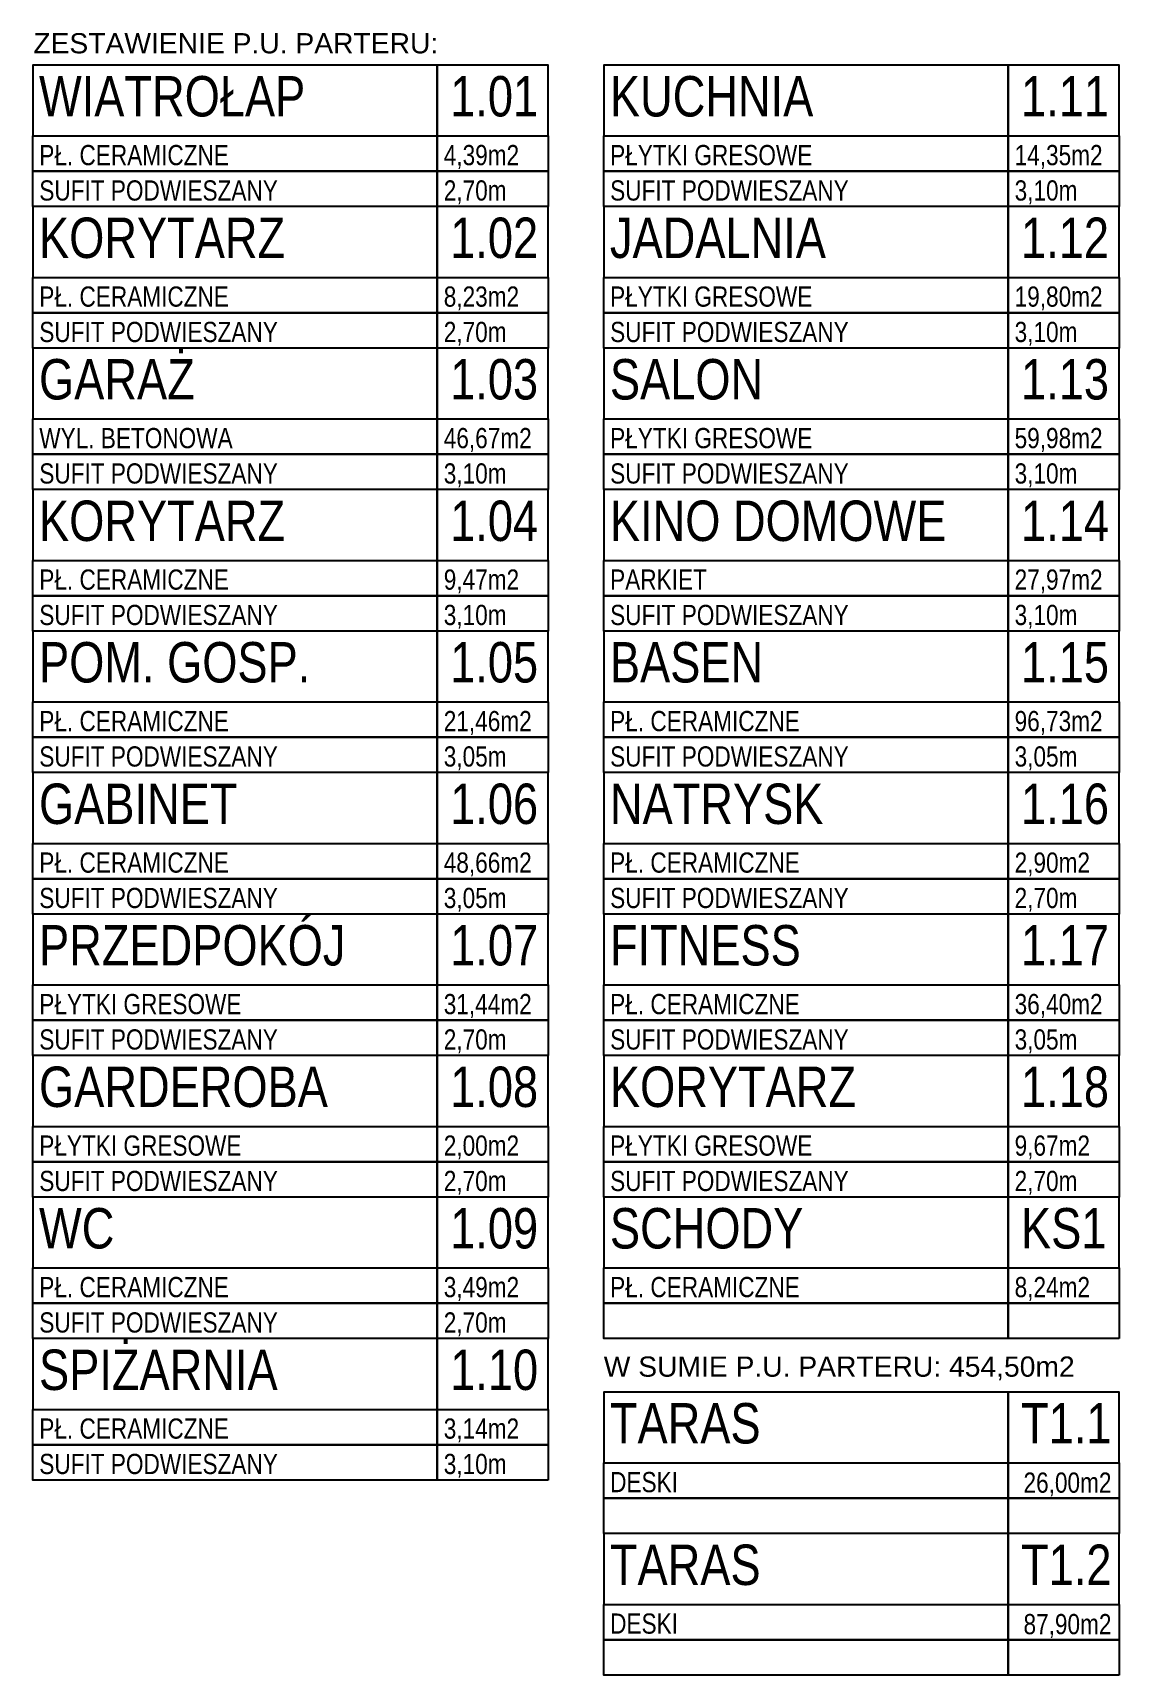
# Model space of a CAD drawing. Header units: millimetres. Extents: x 58205 to 122423, y 1055 to 94479.
# Drawn here: x 66597 to 67564, y 10611 to 12073 of the extents above; entities that cross this region are included whole.
import ezdxf

# ---------------------------------------------------------------- set-up
doc = ezdxf.new("R2010")
doc.units = ezdxf.units.MM
doc.layers.add('+48_OPISY_POM', color=3, linetype='Continuous')
doc.layers.add('OPISY_POMIESZCZEŃ', color=3, linetype='Continuous')
doc.styles.get("Standard").update_dxf_attribs({"font": 'ARIAL.TTF'})
doc.styles.add('WRP_ARIAL', font='ARIAL.TTF', dxfattribs={"width": 0.8})

msp = doc.modelspace()

# ---------------------------------------------------------------- texts
at = {"layer": '+48_OPISY_POM', "char_height": 18, "width": 18081.21238, "attachment_point": 1}
for s, insert in [('ZESTAWIENIE P.U. PARTERU:', (66597.167, 12072.721)), ('W SUMIE P.U. PARTERU: 454,50m2', (67104.885, 10894.325))]:
    msp.add_mtext(s, dxfattribs=dict(at, insert=insert))

# ---------------------------------------------------------------- blocks, each defined once
blk = doc.blocks.new('metka')
at = {"layer": 'OPISY_POMIESZCZEŃ', "ltscale": 5}
for points in [[(0, -35), (200, -35), (200, 0), (0, 0)], [(200, -52.5), (0, -52.5), (0, -35), (200, -35)], [(200, -70), (0, -70), (0, -52.5), (200, -52.5)]]:
    blk.add_lwpolyline(points, close=True, dxfattribs=at)
at = {"layer": 'OPISY_POMIESZCZEŃ', "color": 3, "ltscale": 5, "style": 'WRP_ARIAL', "width": 0.8}
blk.add_attdef('NAZWA', (3.06, -25.4), '', height=20, dxfattribs=at)
at = {"layer": 'OPISY_POMIESZCZEŃ', "ltscale": 5, "style": 'WRP_ARIAL', "width": 0.8}
for tag, p in [('POSADZKA', (3.18, -49.49)), ('SUFIT', (3.18, -66.99))]:
    blk.add_attdef(tag, p, '', height=10, dxfattribs=at)
blk = doc.blocks.new('OPISY_POM_METKA')
at = {"layer": '+48_OPISY_POM', "ltscale": 5}
for points in [[(0, -70), (109.7, -70), (109.7, 0), (0, 0)], [(109.7, -105), (0, -105), (0, -70), (109.7, -70)]]:
    blk.add_lwpolyline(points, close=True, dxfattribs=at)
at = {"layer": '+48_OPISY_POM'}
blk.add_lwpolyline([(109.7, -140), (0, -140), (0, -105), (109.7, -105)], close=True, dxfattribs=at)
at = {"layer": '+48_OPISY_POM', "ltscale": 5, "style": 'WRP_ARIAL', "width": 0.8}
for tag, p, height in [('NRPOM', (25.8, -50.8), 40), ('POW', (6.4, -99), 20)]:
    blk.add_attdef(tag, p, '', height=height, dxfattribs=at)
at = {"layer": '+48_OPISY_POM', "style": 'WRP_ARIAL', "width": 0.8}
blk.add_attdef('H', (6.4, -134), '', height=20, dxfattribs=at)

# ---------------------------------------------------------------- block references
at = {"layer": '+48_OPISY_POM', "xscale": 1.80000000000291, "yscale": 1.80000000000291, "zscale": 1.800000000002956}
for p, values in [((66596.777, 12044.227), {'NAZWA': 'WIATROŁAP', 'POSADZKA': 'PŁ. CERAMICZNE', 'SUFIT': 'SUFIT PODWIESZANY'}), ((67104.885, 12044.227), {'NAZWA': 'KUCHNIA', 'POSADZKA': 'PŁYTKI GRESOWE', 'SUFIT': 'SUFIT PODWIESZANY'}), ((66596.777, 11918.227), {'NAZWA': 'KORYTARZ', 'POSADZKA': 'PŁ. CERAMICZNE', 'SUFIT': 'SUFIT PODWIESZANY'}), ((67104.885, 11918.227), {'NAZWA': 'JADALNIA', 'POSADZKA': 'PŁYTKI GRESOWE', 'SUFIT': 'SUFIT PODWIESZANY'}), ((66596.777, 11792.227), {'NAZWA': 'GARAŻ', 'POSADZKA': 'WYL. BETONOWA', 'SUFIT': 'SUFIT PODWIESZANY'}), ((67104.885, 11792.227), {'NAZWA': 'SALON', 'POSADZKA': 'PŁYTKI GRESOWE', 'SUFIT': 'SUFIT PODWIESZANY'}), ((66596.777, 11666.227), {'NAZWA': 'KORYTARZ', 'POSADZKA': 'PŁ. CERAMICZNE', 'SUFIT': 'SUFIT PODWIESZANY'}), ((67104.885, 11666.227), {'NAZWA': 'KINO DOMOWE', 'POSADZKA': 'PARKIET', 'SUFIT': 'SUFIT PODWIESZANY'}), ((66596.777, 11540.227), {'NAZWA': 'POM. GOSP.', 'POSADZKA': 'PŁ. CERAMICZNE', 'SUFIT': 'SUFIT PODWIESZANY'}), ((67104.885, 11540.227), {'NAZWA': 'BASEN', 'POSADZKA': 'PŁ. CERAMICZNE', 'SUFIT': 'SUFIT PODWIESZANY'}), ((66596.777, 11414.227), {'NAZWA': 'GABINET', 'POSADZKA': 'PŁ. CERAMICZNE', 'SUFIT': 'SUFIT PODWIESZANY'}), ((67104.885, 11414.227), {'NAZWA': 'NATRYSK', 'POSADZKA': 'PŁ. CERAMICZNE', 'SUFIT': 'SUFIT PODWIESZANY'}), ((66596.777, 11288.227), {'NAZWA': 'PRZEDPOKÓJ', 'POSADZKA': 'PŁYTKI GRESOWE', 'SUFIT': 'SUFIT PODWIESZANY'}), ((67104.885, 11288.227), {'NAZWA': 'FITNESS', 'POSADZKA': 'PŁ. CERAMICZNE', 'SUFIT': 'SUFIT PODWIESZANY'}), ((66596.777, 11162.227), {'NAZWA': 'GARDEROBA', 'POSADZKA': 'PŁYTKI GRESOWE', 'SUFIT': 'SUFIT PODWIESZANY'}), ((67104.885, 11162.227), {'NAZWA': 'KORYTARZ', 'POSADZKA': 'PŁYTKI GRESOWE', 'SUFIT': 'SUFIT PODWIESZANY'}), ((66596.777, 11036.227), {'NAZWA': 'WC', 'POSADZKA': 'PŁ. CERAMICZNE', 'SUFIT': 'SUFIT PODWIESZANY'}), ((66596.777, 10910.227), {'NAZWA': 'SPIŻARNIA', 'POSADZKA': 'PŁ. CERAMICZNE', 'SUFIT': 'SUFIT PODWIESZANY'})]:
    msp.add_blockref('metka', p, dxfattribs=at).add_auto_attribs(values)
at = {"layer": '+48_OPISY_POM'}
ref = msp.add_blockref('OPISY_POM_METKA', (66956.777, 12044.227), dxfattribs=dict(at, xscale=0.8999999999941792, yscale=0.9000000000014552, zscale=0.900000000001478))
ref.add_attrib('H', '2,70m', (66962.495, 11923.649), dxfattribs={"height": 18, "style": 'WRP_ARIAL', "width": 0.8})
ref.add_attrib('NRPOM', '1.01', (66968.201, 11998.507), dxfattribs={"ltscale": 5, "height": 36, "style": 'WRP_ARIAL', "width": 0.8})
ref.add_attrib('POW', '4,39m2', (66962.495, 11955.149), dxfattribs={"ltscale": 5, "height": 18, "style": 'WRP_ARIAL', "width": 0.8})
ref = msp.add_blockref('OPISY_POM_METKA', (67464.885, 12044.227), dxfattribs=dict(at, xscale=0.8999999999941792, yscale=0.9000000000014552, zscale=0.900000000001478))
ref.add_attrib('H', '3,10m', (67470.603, 11923.649), dxfattribs={"height": 18, "style": 'WRP_ARIAL', "width": 0.8})
ref.add_attrib('NRPOM', '1.11', (67476.309, 11998.507), dxfattribs={"ltscale": 5, "height": 36, "style": 'WRP_ARIAL', "width": 0.8})
ref.add_attrib('POW', '14,35m2', (67470.603, 11955.149), dxfattribs={"ltscale": 5, "height": 18, "style": 'WRP_ARIAL', "width": 0.8})
ref = msp.add_blockref('OPISY_POM_METKA', (66956.777, 11918.227), dxfattribs=dict(at, xscale=0.8999999999941792, yscale=0.9000000000014552, zscale=0.900000000001478))
ref.add_attrib('H', '2,70m', (66962.495, 11797.649), dxfattribs={"height": 18, "style": 'WRP_ARIAL', "width": 0.8})
ref.add_attrib('NRPOM', '1.02', (66968.201, 11872.507), dxfattribs={"ltscale": 5, "height": 36, "style": 'WRP_ARIAL', "width": 0.8})
ref.add_attrib('POW', '8,23m2', (66962.495, 11829.149), dxfattribs={"ltscale": 5, "height": 18, "style": 'WRP_ARIAL', "width": 0.8})
ref = msp.add_blockref('OPISY_POM_METKA', (67464.885, 11918.227), dxfattribs=dict(at, xscale=0.8999999999941792, yscale=0.9000000000014552, zscale=0.900000000001478))
ref.add_attrib('H', '3,10m', (67470.603, 11797.649), dxfattribs={"height": 18, "style": 'WRP_ARIAL', "width": 0.8})
ref.add_attrib('NRPOM', '1.12', (67476.309, 11872.507), dxfattribs={"ltscale": 5, "height": 36, "style": 'WRP_ARIAL', "width": 0.8})
ref.add_attrib('POW', '19,80m2', (67470.603, 11829.149), dxfattribs={"ltscale": 5, "height": 18, "style": 'WRP_ARIAL', "width": 0.8})
ref = msp.add_blockref('OPISY_POM_METKA', (66956.777, 11792.227), dxfattribs=dict(at, xscale=0.8999999999941792, yscale=0.9000000000014552, zscale=0.900000000001478))
ref.add_attrib('H', '3,10m', (66962.495, 11671.649), dxfattribs={"height": 18, "style": 'WRP_ARIAL', "width": 0.8})
ref.add_attrib('NRPOM', '1.03', (66968.201, 11746.507), dxfattribs={"ltscale": 5, "height": 36, "style": 'WRP_ARIAL', "width": 0.8})
ref.add_attrib('POW', '46,67m2', (66962.495, 11703.149), dxfattribs={"ltscale": 5, "height": 18, "style": 'WRP_ARIAL', "width": 0.8})
ref = msp.add_blockref('OPISY_POM_METKA', (67464.885, 11792.227), dxfattribs=dict(at, xscale=0.8999999999941792, yscale=0.9000000000014552, zscale=0.900000000001478))
ref.add_attrib('H', '3,10m', (67470.603, 11671.649), dxfattribs={"height": 18, "style": 'WRP_ARIAL', "width": 0.8})
ref.add_attrib('NRPOM', '1.13', (67476.309, 11746.507), dxfattribs={"ltscale": 5, "height": 36, "style": 'WRP_ARIAL', "width": 0.8})
ref.add_attrib('POW', '59,98m2', (67470.603, 11703.149), dxfattribs={"ltscale": 5, "height": 18, "style": 'WRP_ARIAL', "width": 0.8})
ref = msp.add_blockref('OPISY_POM_METKA', (66956.777, 11666.227), dxfattribs=dict(at, xscale=0.8999999999941792, yscale=0.9000000000014552, zscale=0.900000000001478))
ref.add_attrib('H', '3,10m', (66962.495, 11545.649), dxfattribs={"height": 18, "style": 'WRP_ARIAL', "width": 0.8})
ref.add_attrib('NRPOM', '1.04', (66968.201, 11620.507), dxfattribs={"ltscale": 5, "height": 36, "style": 'WRP_ARIAL', "width": 0.8})
ref.add_attrib('POW', '9,47m2', (66962.495, 11577.149), dxfattribs={"ltscale": 5, "height": 18, "style": 'WRP_ARIAL', "width": 0.8})
ref = msp.add_blockref('OPISY_POM_METKA', (67464.885, 11666.227), dxfattribs=dict(at, xscale=0.8999999999941792, yscale=0.9000000000014552, zscale=0.900000000001478))
ref.add_attrib('H', '3,10m', (67470.603, 11545.649), dxfattribs={"height": 18, "style": 'WRP_ARIAL', "width": 0.8})
ref.add_attrib('NRPOM', '1.14', (67476.309, 11620.507), dxfattribs={"ltscale": 5, "height": 36, "style": 'WRP_ARIAL', "width": 0.8})
ref.add_attrib('POW', '27,97m2', (67470.603, 11577.149), dxfattribs={"ltscale": 5, "height": 18, "style": 'WRP_ARIAL', "width": 0.8})
ref = msp.add_blockref('OPISY_POM_METKA', (66956.777, 11540.227), dxfattribs=dict(at, xscale=0.9000000000014552, yscale=0.8999999999996362, zscale=0.8999999999984084))
ref.add_attrib('H', '3,05m', (66962.495, 11419.649), dxfattribs={"height": 18, "style": 'WRP_ARIAL', "width": 0.8})
ref.add_attrib('NRPOM', '1.05', (66968.201, 11494.507), dxfattribs={"ltscale": 5, "height": 36, "style": 'WRP_ARIAL', "width": 0.8})
ref.add_attrib('POW', '21,46m2', (66962.495, 11451.149), dxfattribs={"ltscale": 5, "height": 18, "style": 'WRP_ARIAL', "width": 0.8})
ref = msp.add_blockref('OPISY_POM_METKA', (67464.885, 11540.227), dxfattribs=dict(at, xscale=0.8999999999941792, yscale=0.8999999999814463, zscale=0.8999999999811651))
ref.add_attrib('H', '3,05m', (67470.603, 11419.649), dxfattribs={"height": 18, "style": 'WRP_ARIAL', "width": 0.8})
ref.add_attrib('NRPOM', '1.15', (67476.309, 11494.507), dxfattribs={"ltscale": 5, "height": 36, "style": 'WRP_ARIAL', "width": 0.8})
ref.add_attrib('POW', '96,73m2', (67470.603, 11451.149), dxfattribs={"ltscale": 5, "height": 18, "style": 'WRP_ARIAL', "width": 0.8})
ref = msp.add_blockref('OPISY_POM_METKA', (66956.777, 11414.227), dxfattribs=dict(at, xscale=0.9000000000014552, yscale=0.8999999999996362, zscale=0.8999999999984084))
ref.add_attrib('H', '3,05m', (66962.495, 11293.649), dxfattribs={"height": 18, "style": 'WRP_ARIAL', "width": 0.8})
ref.add_attrib('NRPOM', '1.06', (66968.201, 11368.507), dxfattribs={"ltscale": 5, "height": 36, "style": 'WRP_ARIAL', "width": 0.8})
ref.add_attrib('POW', '48,66m2', (66962.495, 11325.149), dxfattribs={"ltscale": 5, "height": 18, "style": 'WRP_ARIAL', "width": 0.8})
ref = msp.add_blockref('OPISY_POM_METKA', (67464.885, 11414.227), dxfattribs=dict(at, xscale=0.8999999999941792, yscale=0.8999999999814463, zscale=0.8999999999811651))
ref.add_attrib('H', '2,70m', (67470.603, 11293.649), dxfattribs={"height": 18, "style": 'WRP_ARIAL', "width": 0.8})
ref.add_attrib('NRPOM', '1.16', (67476.309, 11368.507), dxfattribs={"ltscale": 5, "height": 36, "style": 'WRP_ARIAL', "width": 0.8})
ref.add_attrib('POW', '2,90m2', (67470.603, 11325.149), dxfattribs={"ltscale": 5, "height": 18, "style": 'WRP_ARIAL', "width": 0.8})
ref = msp.add_blockref('OPISY_POM_METKA', (66956.777, 11288.227), dxfattribs=dict(at, xscale=0.8999999999941792, yscale=0.9000000000014552, zscale=0.900000000001478))
ref.add_attrib('H', '2,70m', (66962.495, 11167.649), dxfattribs={"height": 18, "style": 'WRP_ARIAL', "width": 0.8})
ref.add_attrib('NRPOM', '1.07', (66968.201, 11242.507), dxfattribs={"ltscale": 5, "height": 36, "style": 'WRP_ARIAL', "width": 0.8})
ref.add_attrib('POW', '31,44m2', (66962.495, 11199.149), dxfattribs={"ltscale": 5, "height": 18, "style": 'WRP_ARIAL', "width": 0.8})
ref = msp.add_blockref('OPISY_POM_METKA', (67464.885, 11288.227), dxfattribs=dict(at, xscale=0.8999999999941792, yscale=0.8999999999832653, zscale=0.8999999999811651))
ref.add_attrib('H', '3,05m', (67470.603, 11167.649), dxfattribs={"height": 18, "style": 'WRP_ARIAL', "width": 0.8})
ref.add_attrib('NRPOM', '1.17', (67476.309, 11242.507), dxfattribs={"ltscale": 5, "height": 36, "style": 'WRP_ARIAL', "width": 0.8})
ref.add_attrib('POW', '36,40m2', (67470.603, 11199.149), dxfattribs={"ltscale": 5, "height": 18, "style": 'WRP_ARIAL', "width": 0.8})
ref = msp.add_blockref('OPISY_POM_METKA', (66956.777, 11162.227), dxfattribs=dict(at, xscale=0.9000000000014552, yscale=0.8999999999975898, zscale=0.8999999999984084))
ref.add_attrib('H', '2,70m', (66962.495, 11041.649), dxfattribs={"height": 18, "style": 'WRP_ARIAL', "width": 0.8})
ref.add_attrib('NRPOM', '1.08', (66968.201, 11116.507), dxfattribs={"ltscale": 5, "height": 36, "style": 'WRP_ARIAL', "width": 0.8})
ref.add_attrib('POW', '2,00m2', (66962.495, 11073.149), dxfattribs={"ltscale": 5, "height": 18, "style": 'WRP_ARIAL', "width": 0.8})
ref = msp.add_blockref('OPISY_POM_METKA', (67464.885, 11162.227), dxfattribs=dict(at, xscale=0.8999999999941792, yscale=0.9000000000014552, zscale=0.900000000001478))
ref.add_attrib('H', '2,70m', (67470.603, 11041.649), dxfattribs={"height": 18, "style": 'WRP_ARIAL', "width": 0.8})
ref.add_attrib('NRPOM', '1.18', (67476.309, 11116.507), dxfattribs={"ltscale": 5, "height": 36, "style": 'WRP_ARIAL', "width": 0.8})
ref.add_attrib('POW', '9,67m2', (67470.603, 11073.149), dxfattribs={"ltscale": 5, "height": 18, "style": 'WRP_ARIAL', "width": 0.8})
ref = msp.add_blockref('OPISY_POM_METKA', (66956.777, 11036.227), dxfattribs=dict(at, xscale=0.9000000000014552, yscale=0.8999999999996362, zscale=0.8999999999984084))
ref.add_attrib('H', '2,70m', (66962.495, 10915.649), dxfattribs={"height": 18, "style": 'WRP_ARIAL', "width": 0.8})
ref.add_attrib('NRPOM', '1.09', (66968.201, 10990.507), dxfattribs={"ltscale": 5, "height": 36, "style": 'WRP_ARIAL', "width": 0.8})
ref.add_attrib('POW', '3,49m2', (66962.495, 10947.149), dxfattribs={"ltscale": 5, "height": 18, "style": 'WRP_ARIAL', "width": 0.8})
ref = msp.add_blockref('metka', (67104.885, 11036.227), dxfattribs=dict(at, xscale=1.80000000000291, yscale=1.80000000000291, zscale=1.800000000002956))
ref.add_attrib('NAZWA', 'SCHODY', (67110.391, 10990.507), dxfattribs={"layer": 'OPISY_POMIESZCZEŃ', "color": 3, "ltscale": 5, "height": 36, "style": 'WRP_ARIAL', "width": 0.8})
ref.add_attrib('POSADZKA', 'PŁ. CERAMICZNE', (67110.603, 10947.149), dxfattribs={"layer": 'OPISY_POMIESZCZEŃ', "ltscale": 5, "height": 18, "style": 'WRP_ARIAL', "width": 0.8})
ref = msp.add_blockref('OPISY_POM_METKA', (67464.885, 11036.227), dxfattribs=dict(at, xscale=0.8999999999941792, yscale=0.9000000000014552, zscale=0.900000000001478))
ref.add_attrib('NRPOM', 'KS1', (67476.309, 10990.507), dxfattribs={"ltscale": 5, "height": 36, "style": 'WRP_ARIAL', "width": 0.8})
ref.add_attrib('POW', '8,24m2', (67470.603, 10947.149), dxfattribs={"ltscale": 5, "height": 18, "style": 'WRP_ARIAL', "width": 0.8})
ref = msp.add_blockref('OPISY_POM_METKA', (66956.777, 10910.227), dxfattribs=dict(at, xscale=0.8999999999941792, yscale=0.9000000000014552, zscale=0.900000000001478))
ref.add_attrib('H', '3,10m', (66962.495, 10789.649), dxfattribs={"height": 18, "style": 'WRP_ARIAL', "width": 0.8})
ref.add_attrib('NRPOM', '1.10', (66968.201, 10864.507), dxfattribs={"ltscale": 5, "height": 36, "style": 'WRP_ARIAL', "width": 0.8})
ref.add_attrib('POW', '3,14m2', (66962.495, 10821.149), dxfattribs={"ltscale": 5, "height": 18, "style": 'WRP_ARIAL', "width": 0.8})
ref = msp.add_blockref('metka', (67104.885, 10862.577), dxfattribs=dict(at, xscale=1.80000000000291, yscale=1.80000000000291, zscale=1.800000000002956))
ref.add_attrib('NAZWA', 'TARAS', (67110.391, 10816.857), dxfattribs={"layer": 'OPISY_POMIESZCZEŃ', "color": 3, "ltscale": 5, "height": 36, "style": 'WRP_ARIAL', "width": 0.8})
ref.add_attrib('POSADZKA', 'DESKI', (67110.603, 10773.499), dxfattribs={"layer": 'OPISY_POMIESZCZEŃ', "ltscale": 5, "height": 18, "style": 'WRP_ARIAL', "width": 0.8})
ref = msp.add_blockref('OPISY_POM_METKA', (67464.885, 10862.577), dxfattribs=dict(at, xscale=0.8999999999941792, yscale=0.9000000000014552, zscale=0.900000000001478))
ref.add_attrib('NRPOM', 'T1.1', (67476.309, 10816.857), dxfattribs={"ltscale": 5, "height": 36, "style": 'WRP_ARIAL', "width": 0.8})
ref.add_attrib('POW', '26,00m2', (67478.511, 10773.03), dxfattribs={"ltscale": 5, "height": 18, "style": 'WRP_ARIAL', "width": 0.8})
ref = msp.add_blockref('metka', (67104.885, 10736.577), dxfattribs=dict(at, xscale=1.80000000000291, yscale=1.80000000000291, zscale=1.800000000002956))
ref.add_attrib('NAZWA', 'TARAS', (67110.391, 10690.857), dxfattribs={"layer": 'OPISY_POMIESZCZEŃ', "color": 3, "ltscale": 5, "height": 36, "style": 'WRP_ARIAL', "width": 0.8})
ref.add_attrib('POSADZKA', 'DESKI', (67110.603, 10647.499), dxfattribs={"layer": 'OPISY_POMIESZCZEŃ', "ltscale": 5, "height": 18, "style": 'WRP_ARIAL', "width": 0.8})
ref = msp.add_blockref('OPISY_POM_METKA', (67464.885, 10736.577), dxfattribs=dict(at, xscale=0.8999999999941792, yscale=0.9000000000014552, zscale=0.900000000001478))
ref.add_attrib('NRPOM', 'T1.2', (67476.309, 10690.857), dxfattribs={"ltscale": 5, "height": 36, "style": 'WRP_ARIAL', "width": 0.8})
ref.add_attrib('POW', '87,90m2', (67478.511, 10647.03), dxfattribs={"ltscale": 5, "height": 18, "style": 'WRP_ARIAL', "width": 0.8})

msp.set_redraw_order([(e.dxf.handle, doc.entitydb.next_handle()) for e in msp.query("TEXT MTEXT ATTDEF DIMENSION ARC_DIMENSION")])  # texts and dimensions are drawn at this point

doc.saveas('drawing.dxf')
